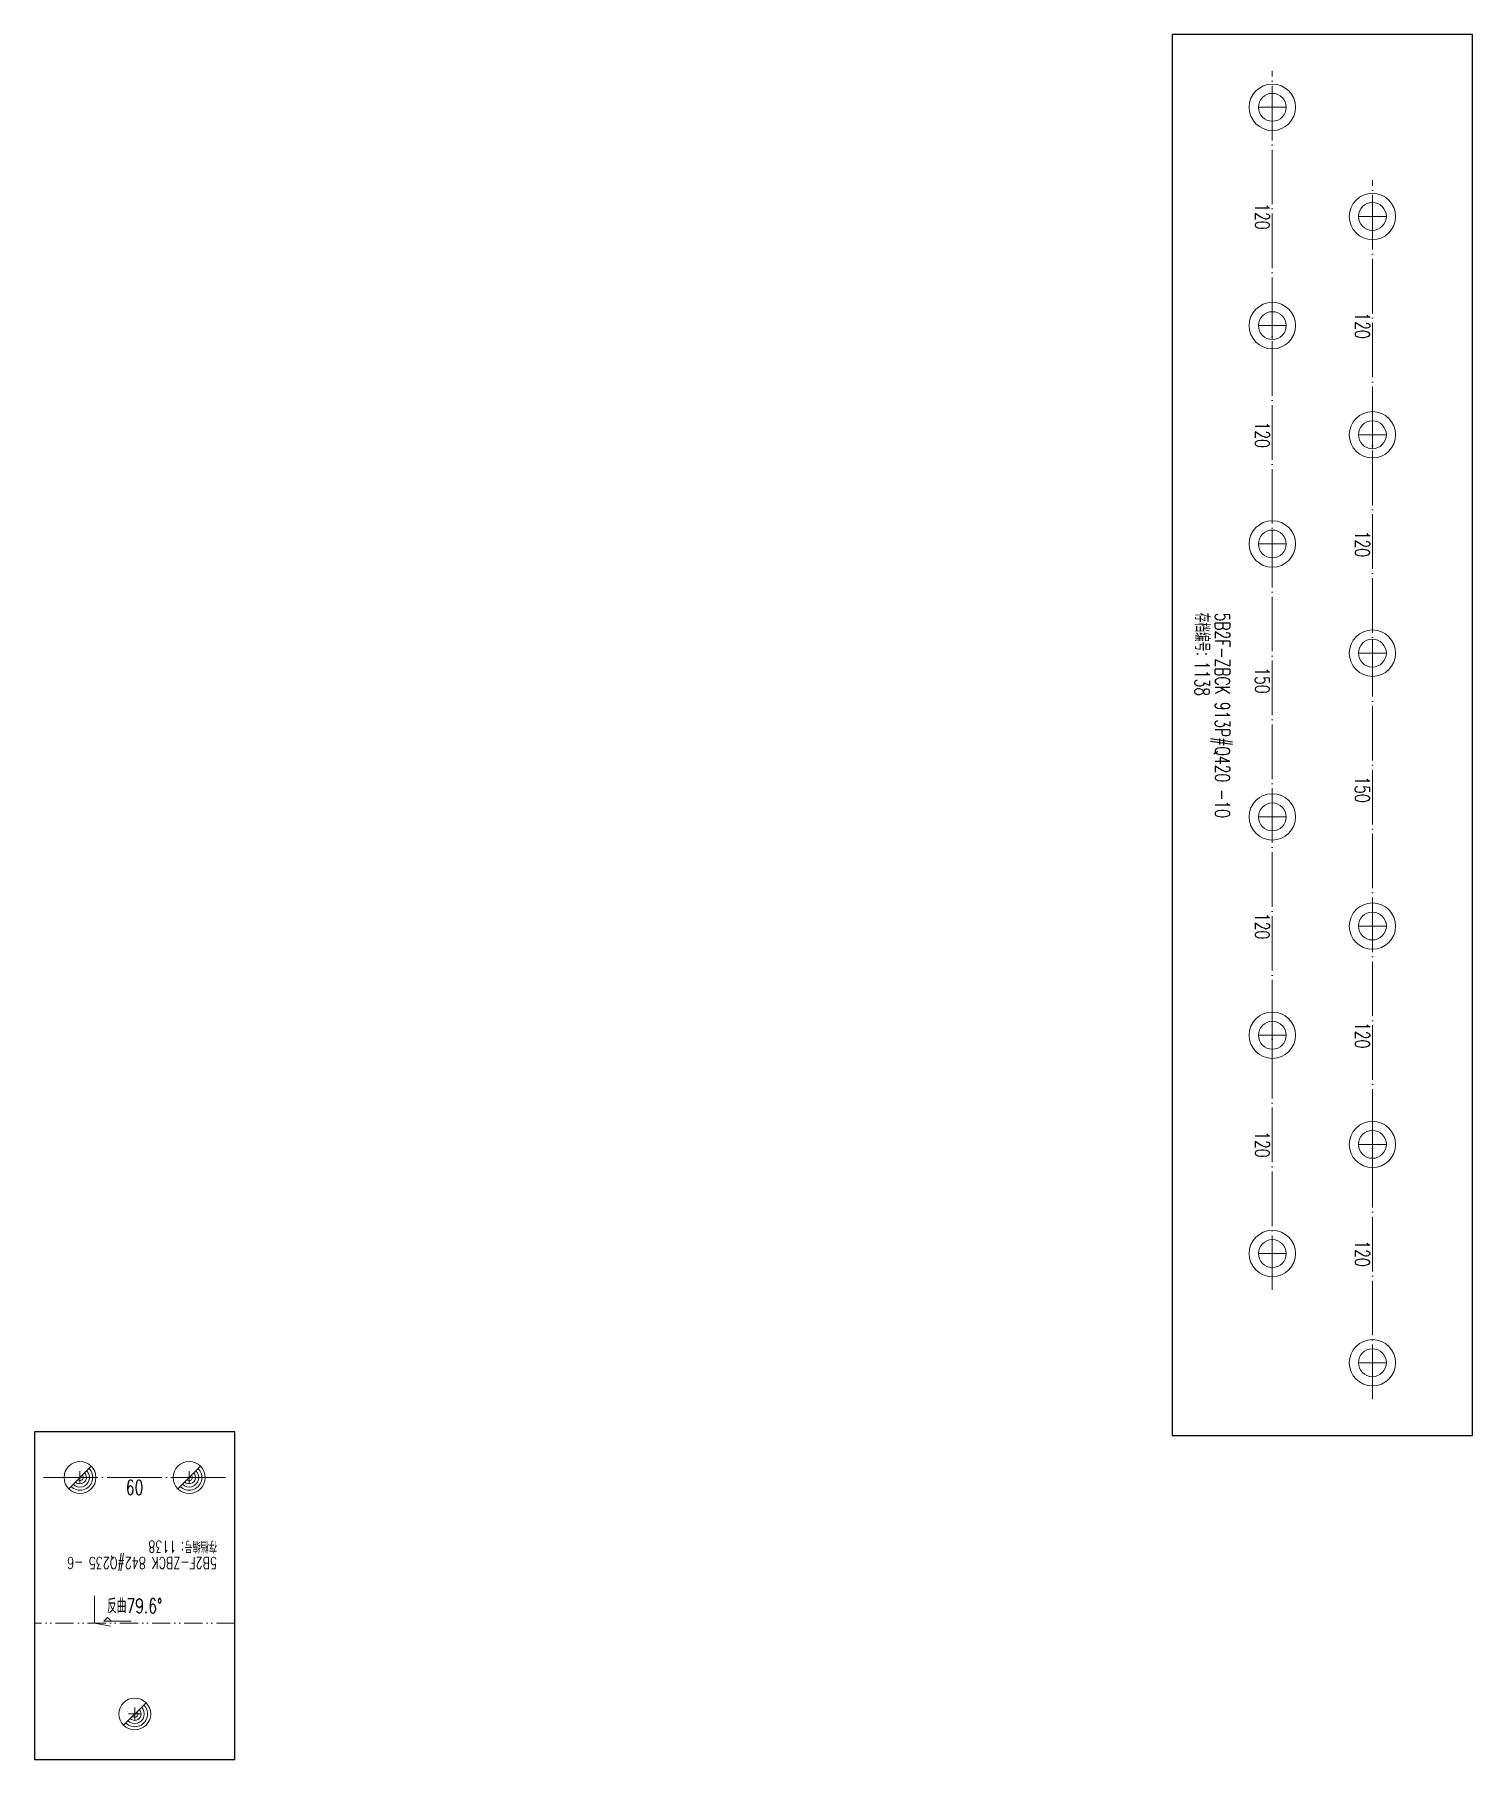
# Model space of a CAD drawing. Header units: millimetres. Extents: x -164 to 144402, y -33030 to 11430.
# Drawn here: x 137210 to 138000, y -15258 to -14310 of the extents above; entities that cross this region are included whole.
import ezdxf
from ezdxf.enums import TextEntityAlignment as Align

# ---------------------------------------------------------------- set-up
doc = ezdxf.new("R2010")
doc.units = ezdxf.units.MM
doc.header["$LTSCALE"] = 20
doc.linetypes.add('DASHDOT2X', pattern=[1.75, 1.5, -0.125, 0, -0.125])
doc.linetypes.add('DIVIDE', pattern=[0.875, 0.5, -0.125, 0, -0.125, 0, -0.125])
for name, color, linetype, lineweight in [('1', 7, 'Continuous', 25), ('11', 3, 'Continuous', 13), ('12', 7, 'Continuous', 13), ('5', 1, 'Continuous', 13), ('7', 2, 'DASHDOT2X', 13), ('8', 3, 'DIVIDE', 13)]:
    doc.layers.add(name, color=color, linetype=linetype, lineweight=lineweight)
doc.styles.get("Standard").update_dxf_attribs({"font": 'simplex', "width": 0.7, "bigfont": 'gbhzfs.shx'})

msp = doc.modelspace()

# ---------------------------------------------------------------- texts
at = {"layer": '11', "width": 0.7}
for s, p in [('120', (137888.5, -14409.557)), ('120', (137943.5, -14469.557)), ('120', (137888.5, -14529.557)), ('120', (137943.5, -14589.557)), ('150', (137888.5, -14664.557)), ('150', (137943.5, -14724.557)), ('120', (137888.5, -14799.557)), ('120', (137943.5, -14859.557)), ('120', (137888.5, -14919.557)), ('120', (137943.5, -14979.557))]:
    msp.add_text(s, height=8, rotation=270, dxfattribs=at).set_placement(p, align=Align.TOP_CENTER)
msp.add_text('60', height=8, dxfattribs=at).set_placement((137264.761, -15104.113), align=Align.TOP_CENTER)
at = {"layer": '12', "width": 0.7}
for s, height, rotation, p in [('存档编号：1138 ', 8, 270, (137845, -14627.357)), ('5B2F-ZBCK 913P#Q420 -10 ', 8, 270, (137856.2, -14627.357)), ('存档编号：1138 ', 6.4, 180, (137310.064, -15135.452)), ('5B2F-ZBCK 842#Q235 -6 ', 6.4, 180, (137310.064, -15144.412))]:
    msp.add_text(s, height=height, rotation=rotation, dxfattribs=at).set_placement(p, align=Align.BOTTOM_LEFT)
msp.add_text('反曲79.6°', height=8, dxfattribs=at).set_placement((137264.803, -15179.613), align=Align.BOTTOM_CENTER)

# ---------------------------------------------------------------- blocks, each defined once
blk = doc.blocks.new('M24')
for p, q in [((-0.6, 0), (0.6, 0)), ((0, -0.6), (0, 0.6))]:
    blk.add_line(p, q)
for radius in [1, 0.6]:
    blk.add_circle((0, 0), radius)
blk = doc.blocks.new('M16')
for p, q in [((-0.71, -0.71), (0.71, 0.71)), ((-0.4, 0), (0.4, 0)), ((0, 0.4), (0, -0.4))]:
    blk.add_line(p, q)
blk.add_circle((0, 0), 1)
for radius in [0.8, 0.6, 0.4, 0.2]:
    blk.add_arc((0, 0), radius, 225, 45)

# ---------------------------------------------------------------- linework, layer by layer
at = {"layer": '1'}
for p, q in [((138000, -14309.557), (137835, -14309.557)), ((137835, -14309.557), (137835, -15079.557)), ((138000, -15079.557), (138000, -14309.557)), ((137319.761, -15077.613), (137209.761, -15077.613)), ((137209.761, -15077.613), (137209.761, -15257.61)), ((137319.761, -15257.58), (137319.761, -15077.613)), ((137835, -15079.557), (138000, -15079.557)), ((137209.761, -15257.61), (137319.761, -15257.58))]:
    msp.add_line(p, q, dxfattribs=at)
at = {"layer": '12'}
for p, q in [((137242.803, -15182.613), (137242.803, -15167.613)), ((137242.803, -15182.613), (137251.595, -15184.421)), ((137247.803, -15181.613), (137249.803, -15179.613)), ((137262.803, -15181.613), (137247.803, -15181.613)), ((137249.803, -15179.613), (137251.803, -15181.613))]:
    msp.add_line(p, q, dxfattribs=at)
at = {"layer": '7'}
for p, q in [((137890, -14999.557), (137890, -14329.557)), ((137945, -15059.557), (137945, -14389.557)), ((137314.761, -15102.613), (137214.761, -15102.613))]:
    msp.add_line(p, q, dxfattribs=at)
at = {"layer": '8'}
msp.add_line((137319.761, -15182.613), (137209.761, -15182.613), dxfattribs=at)

# ---------------------------------------------------------------- block references
at = {"layer": '5'}
for name, p, xscale, yscale, zscale in [('M24', (137890, -14349.557), 12.75, 12.75, 12.75), ('M24', (137945, -14409.557), 12.75, 12.75, 12.75), ('M24', (137890, -14469.557), 12.75, 12.75, 12.75), ('M24', (137945, -14529.557), 12.75, 12.75, 12.75), ('M24', (137890, -14589.557), 12.75, 12.75, 12.75), ('M24', (137945, -14649.557), 12.75, 12.75, 12.75), ('M24', (137890, -14739.557), 12.75, 12.75, 12.75), ('M24', (137945, -14799.557), 12.75, 12.75, 12.75), ('M24', (137890, -14859.557), 12.75, 12.75, 12.75), ('M24', (137945, -14919.557), 12.75, 12.75, 12.75), ('M24', (137890, -14979.557), 12.75, 12.75, 12.75), ('M24', (137945, -15039.557), 12.75, 12.75, 12.75), ('M16', (137234.761, -15102.613), 8.75, 8.75, 8.75), ('M16', (137294.761, -15102.613), 8.75, 8.75, 8.75), ('M16', (137264.854, -15232.595), 8.75, 8.75, 8.75)]:
    msp.add_blockref(name, p, dxfattribs=dict(at, xscale=xscale, yscale=yscale, zscale=zscale))

msp.set_redraw_order([(e.dxf.handle, doc.entitydb.next_handle()) for e in msp.query("TEXT MTEXT ATTDEF DIMENSION ARC_DIMENSION")])  # texts and dimensions are drawn at this point

doc.saveas('drawing.dxf')
